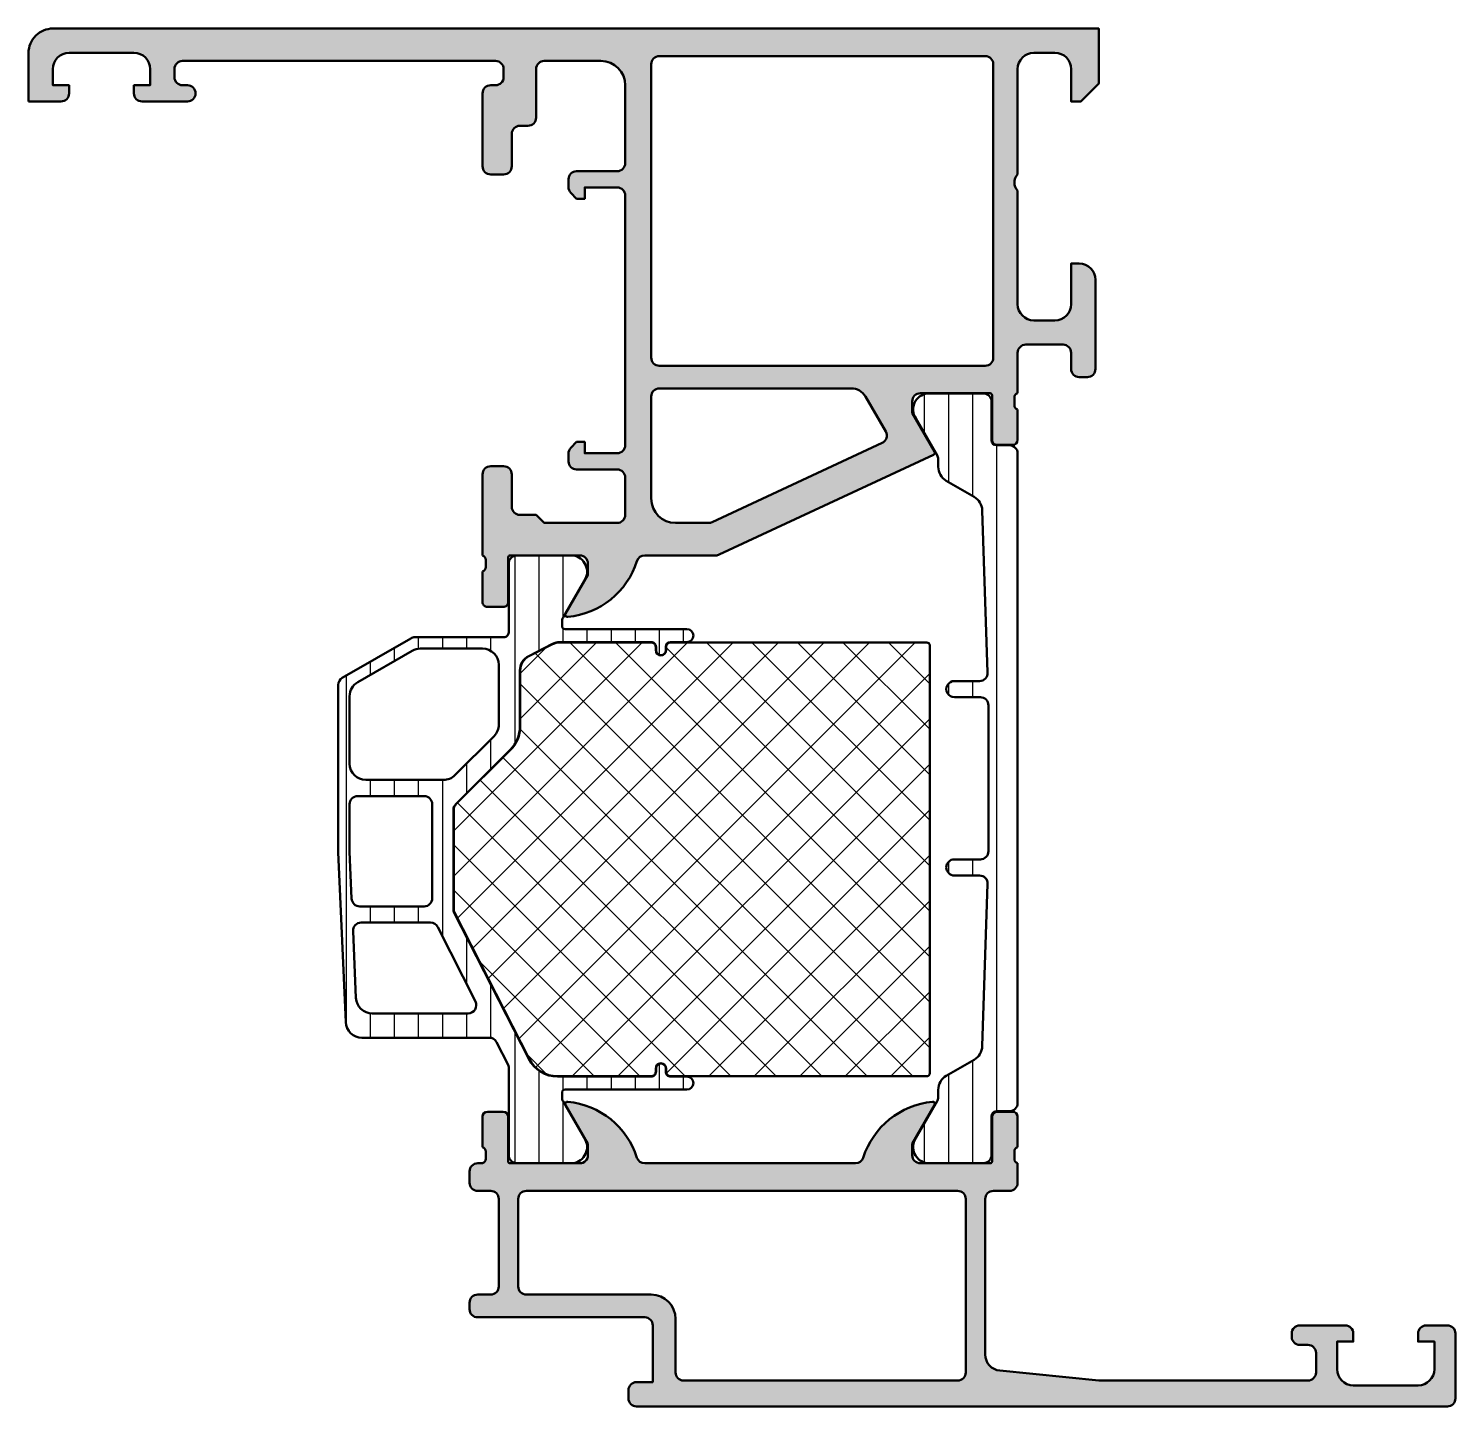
# Model space of a CAD drawing. Extents: x -30 to 58, y 0 to 85.
import ezdxf

# ---------------------------------------------------------------- set-up
doc = ezdxf.new("R2010")
doc.units = 0
for name, color, linetype, lineweight in [('0S-Alu contour', 7, 'Continuous', 50), ('0S-Alu hatch', 252, 'Continuous', 25), ('0S-Plastic contour', 254, 'Continuous', 50), ('0S-Plastic hatch', 253, 'Continuous', 25), ('0S-PT contour', 91, 'Continuous', 50), ('0S-PT hatch', 103, 'Continuous', 25)]:
    doc.layers.add(name, color=color, linetype=linetype, lineweight=lineweight)
pattern_1 = [(90, (0, 0), (-1.4859, 0), [])]

# ---------------------------------------------------------------- blocks, each defined once
blk = doc.blocks.new('333190__9A9273F5_FE08_42EF_868B_C287F6081638_')
at = {"layer": '0S-Alu hatch'}
h = blk.add_hatch(color=256, dxfattribs=at)
edge = h.paths.add_edge_path()
edge.add_line((-29.99977268218879, 80.49999999999999), (-29.9997726821889, 83.49999999999999))
edge.add_ellipse((-28.49977268218891, 83.49999999999997), major_axis=(-1.499999999999996, 0), ratio=1, start_angle=269.9999999999999, end_angle=360, ccw=False)
edge.add_line((-28.49977268218891, 84.99999999999999), (36, 85))
edge.add_line((36, 85), (36.00000000000012, 81.59999999999994))
edge.add_line((36.00000000000012, 81.59999999999994), (34.89999999999998, 80.49999999999997))
edge.add_line((34.89999999999998, 80.49999999999997), (34.30000000000007, 80.49999999999997))
edge.add_line((34.30000000000007, 80.49999999999997), (34.30000000000007, 82.49999999999999))
edge.add_arc((33.30000000000007, 82.49999999999999), 1, 0, 90)
edge.add_line((33.30000000000007, 83.49999999999997), (32.00000000000012, 83.49999999999997))
edge.add_arc((32.00000000000012, 82.49999999999999), 1, 90, 180)
edge.add_line((31.00000000000012, 82.49999999999999), (31.00000000000012, 75.99999999999997))
edge.add_arc((31.52500000000009, 75.49999999999997), 0.7249999999999835, 136.3971810272951, 223.6028189727048)
edge.add_line((31.00000000000012, 74.99999999999997), (31.00000000000012, 67.99999999999996))
edge.add_arc((32.00000000000012, 67.99999999999996), 1, 180, 269.9999999999935)
edge.add_line((32, 66.99999999999994), (33.30000000000018, 66.99999999999997))
edge.add_arc((33.30000000000013, 67.99999999999991), 0.999999999999943, 270.0000000000029, 360)
edge.add_line((34.30000000000008, 67.99999999999991), (34.30000000000007, 70.49999999999996))
edge.add_line((34.30000000000007, 70.49999999999996), (34.80000000000007, 70.49999999999999))
edge.add_ellipse((34.80000000000006, 69.49999999999997), major_axis=(-1.000000000000014, 0), ratio=1, start_angle=180, end_angle=269.9999999999992, ccw=False)
edge.add_line((35.80000000000007, 69.49999999999997), (35.80000000000007, 63.99999999999993))
edge.add_ellipse((35.30000000000002, 64.00000000000004), major_axis=(-0.5000000000000498, 0), ratio=1, start_angle=89.99999999999272, end_angle=180, ccw=False)
edge.add_line((35.29999999999996, 63.49999999999998), (34.79999999999995, 63.49999999999998))
edge.add_ellipse((34.80000000000001, 63.99999999999993), major_axis=(-0.4999999999999432, 0), ratio=1, start_angle=0, end_angle=89.99999999999352, ccw=False)
edge.add_line((34.30000000000007, 63.99999999999993), (34.30000000000007, 64.99999999999989))
edge.add_arc((33.80000000000006, 64.99999999999999), 0.5000000000000142, 0, 89.99999999998533)
edge.add_line((33.80000000000018, 65.5), (31.50000000000023, 65.50000000000001))
edge.add_arc((31.50000000000019, 64.99999999999991), 0.500000000000071, 89.99999999999594, 180)
edge.add_line((31.00000000000012, 64.99999999999994), (31, 62.50000000000003))
edge.add_arc((31.0788364465431, 62.23247940800707), 0.2788950563272985, 106.419876419511, 181.1645893741326)
edge.add_line((30.79999900000018, 62.22681100000852), (30.79999899999996, 61.77321700000831))
edge.add_arc((31.07886709564312, 61.76755634053134), 0.2789255417371452, 178.837129927131, 253.5754054446787)
edge.add_line((31.00000000000012, 61.50001300000837), (31.00000000000023, 59.62000199999998))
edge.add_ellipse((30.70000000000015, 59.62000199999999), major_axis=(-0.3000000000000753, 0), ratio=1, start_angle=90.00000000000142, end_angle=180, ccw=False)
edge.add_line((30.70000000000016, 59.32000199999992), (29.72002568095729, 59.32000199999993))
edge.add_ellipse((29.72002568095719, 59.62000199999991), major_axis=(-0.2999999999999758, 0), ratio=1, start_angle=0, end_angle=90.0000000000183, ccw=False)
edge.add_line((29.42002568095722, 59.62000199999991), (29.42002568095734, 62.37999999999981))
edge.add_arc((29.30002568095715, 62.37999999999972), 0.1200000000001893, 0, 90.00000000002036)
edge.add_line((29.30002568095711, 62.49999999999992), (25.00000000000011, 62.49999999999992))
edge.add_arc((25.0000000000001, 61.99999999999994), 0.4999999999999858, 89.99999999999837, 180)
edge.add_line((24.50000000000012, 61.99999999999994), (24.50000000000012, 61.29999999999992))
edge.add_line((24.50000000000012, 61.29999999999992), (25.87872033711131, 58.91177751240663))
edge.add_ellipse((25.76188021535173, 58.83811978464827), major_axis=(-0.1381197846483893, 0), ratio=1, start_angle=114.9700763336769, end_angle=212.227933140413, ccw=False)
edge.add_line((25.82018677387657, 58.71291027964042), (12.59701948223164, 52.54684610648169))
edge.add_ellipse((12.38571035136126, 52.99999999999997), major_axis=(-0.4999999999999717, 0), ratio=1, start_angle=89.9999999999979, end_angle=115.0000000000062, ccw=False)
edge.add_line((12.38571035136124, 52.5), (8.000227317810982, 52.50000000000003))
edge.add_arc((8.000227317811024, 52.00000000000055), 0.4999999999994813, 90.00000000000487, 162.2515836439303)
edge.add_ellipse((2.762004076637256, 53.67660886184828), major_axis=(-5.00000000000046, 0), ratio=1, start_angle=95.6225775507944, end_angle=162.2515836439307, ccw=False)
edge.add_ellipse((3.238347102459412, 48.83811978464827), major_axis=(-0.1381197846482588, 0), ratio=1, start_angle=-29.99999999996129, end_angle=95.62257755082169, ccw=False)
edge.add_line((3.118731860188738, 48.90717967697232), (4.500227317811209, 51.2999999999999))
edge.add_line((4.500227317811209, 51.2999999999999), (4.500227317811095, 51.99999999999995))
edge.add_arc((4.000227317811095, 52.00000000000001), 0.5, 0, 90)
edge.add_line((4.000227317811095, 52.50000000000001), (-0.2997983631462375, 52.49999999999999))
edge.add_arc((-0.2997983631462091, 52.38000000000006), 0.1199999999999193, 90.00000000001357, 180)
edge.add_line((-0.4197983631461284, 52.38000000000006), (-0.4197983631460147, 49.62000200000007))
edge.add_ellipse((-0.7197983631460861, 49.62000200000016), major_axis=(-0.3000000000000713, 0), ratio=1, start_angle=89.99999999997891, end_angle=180, ccw=False)
edge.add_line((-0.7197983631461967, 49.32000200000008), (-1.699772682188836, 49.32000200000011))
edge.add_ellipse((-1.699772682189005, 49.62000200000012), major_axis=(-0.3000000000000114, 0), ratio=1, start_angle=0, end_angle=90.0000000000324, ccw=False)
edge.add_line((-1.999772682189018, 49.62000200000013), (-1.999772682188904, 51.50001300000856))
edge.add_arc((-2.078639777832101, 51.76755634053157), 0.2789255417372205, 286.4245945553567, 361.1628700728834)
edge.add_line((-1.799771682188862, 51.77321700000861), (-1.799771682188861, 52.22681100000862))
edge.add_arc((-2.078609128731891, 52.23247940800691), 0.2788950563274147, 358.8354106259203, 433.580123580518)
edge.add_line((-1.999772682188901, 52.50000000000002), (-1.999772682188904, 57.49999999999992))
edge.add_ellipse((-1.499772682188714, 57.49999999999976), major_axis=(-0.5000000000001903, 0), ratio=1, start_angle=269.9999999999567, end_angle=360, ccw=False)
edge.add_line((-1.499772682188336, 57.99999999999996), (-0.6997726821888364, 57.99999999999996))
edge.add_ellipse((-0.6997726821888899, 57.49999999999978), major_axis=(-0.5000000000001706, 0), ratio=1, start_angle=180, end_angle=269.99999999999386, ccw=False)
edge.add_line((-0.1997726821887227, 57.49999999999978), (-0.199772682188609, 55.49999999999996))
edge.add_arc((0.3002273178114407, 55.50000000000004), 0.5000000000000498, 180, 270.0000000000073)
edge.add_line((0.3002273178115044, 54.99999999999999), (1.300227317811163, 55))
edge.add_line((1.300227317811163, 55), (1.800227317811163, 54.50000000000001))
edge.add_line((1.800227317811163, 54.50000000000001), (6.300227317809913, 54.50000000000025))
edge.add_arc((6.300227317810097, 55.00000000000132), 0.5000000000010659, 269.9999999999789, 360)
edge.add_line((6.800227317811163, 55.00000000000132), (6.800227317811277, 57.29999999999965))
edge.add_arc((6.300227317811213, 57.29999999999968), 0.500000000000064, 0, 89.99999999999265)
edge.add_line((6.300227317811277, 57.79999999999974), (3.800227317810822, 57.79999999999976))
edge.add_ellipse((3.800227317810938, 58.29999999999987), major_axis=(-0.5000000000001137, 0), ratio=1, start_angle=0, end_angle=89.99999999998658, ccw=False)
edge.add_line((3.300227317810822, 58.29999999999987), (3.300227317810822, 58.77766912531519))
edge.add_ellipse((3.800227317812701, 58.77766912531456), major_axis=(-0.5000000000018794, 0), ratio=1, start_angle=314.99999999993287, end_angle=360, ccw=False)
edge.add_line((3.446673927218512, 59.13122251590957), (3.800227317811277, 59.49999999999977))
edge.add_line((3.800227317811277, 59.49999999999977), (4.300227317810822, 59.49999999999985))
edge.add_line((4.300227317810822, 59.49999999999985), (4.300227317810822, 58.79999999999973))
edge.add_line((4.300227317810822, 58.79999999999973), (6.300227317811391, 58.79999999999971))
edge.add_arc((6.300227317811327, 59.29999999999955), 0.4999999999998366, 270.0000000000073, 360)
edge.add_line((6.800227317811163, 59.29999999999955), (6.800227317811163, 74.69999999999958))
edge.add_arc((6.300227317811256, 74.69999999999976), 0.4999999999999077, 0, 89.99999999998452)
edge.add_line((6.300227317811391, 75.19999999999968), (4.300227317810822, 75.19999999999963))
edge.add_line((4.300227317810822, 75.19999999999963), (4.300227317810822, 74.4999999999995))
edge.add_line((4.300227317810822, 74.4999999999995), (3.800227317811277, 74.49999999999956))
edge.add_line((3.800227317811277, 74.49999999999956), (3.446673927218739, 74.8687774840897))
edge.add_ellipse((3.800227317813475, 75.22233087468527), major_axis=(-0.5000000000026538, 0), ratio=1, start_angle=0, end_angle=45.00000000006719, ccw=False)
edge.add_line((3.300227317810822, 75.22233087468527), (3.300227317810822, 75.69999999999995))
edge.add_ellipse((3.800227317810723, 75.6999999999998), major_axis=(-0.499999999999901, 0), ratio=1, start_angle=270.0000000000017, end_angle=360, ccw=False)
edge.add_line((3.800227317810708, 76.1999999999997), (6.300227317811277, 76.1999999999998))
edge.add_arc((6.300227317811263, 76.69999999999982), 0.5000000000000142, 270.0000000000017, 360)
edge.add_line((6.800227317811277, 76.69999999999982), (6.800227317811277, 81.49999999999991))
edge.add_arc((5.300227317811241, 81.5), 1.500000000000035, 0, 89.99999999999864)
edge.add_line((5.300227317811277, 83.00000000000001), (1.800227317811391, 83.00000000000001))
edge.add_arc((1.800227317811327, 82.49999999999999), 0.500000000000057, 89.99999999999265, 180)
edge.add_line((1.30022731781127, 82.49999999999999), (1.300227317811277, 79.50000000000011))
edge.add_ellipse((0.8002273178111797, 79.50000000000009), major_axis=(-0.5000000000000976, 0), ratio=1, start_angle=90.0000000000112, end_angle=180, ccw=False)
edge.add_line((0.8002273178112771, 79), (0.3002273178112773, 78.99999999999999))
edge.add_arc((0.3002273178112702, 78.5), 0.5, 89.9999999999992, 180)
edge.add_line((-0.1997726821887298, 78.50000000000001), (-0.1997726821887227, 76.49999999999952))
edge.add_ellipse((-0.6997726821884849, 76.49999999999977), major_axis=(-0.4999999999997622, 0), ratio=1, start_angle=89.99999999997272, end_angle=180, ccw=False)
edge.add_line((-0.6997726821887228, 76.00000000000001), (-1.499772682188904, 75.99999999999999))
edge.add_ellipse((-1.499772682188879, 76.4999999999999), major_axis=(-0.4999999999999148, 0), ratio=1, start_angle=0, end_angle=89.9999999999971, ccw=False)
edge.add_line((-1.99977268218879, 76.4999999999999), (-1.999772682188563, 80.99999999999989))
edge.add_ellipse((-1.499772682188659, 81.0000000000001), major_axis=(-0.4999999999999046, 0), ratio=1, start_angle=270.00000000000205, end_angle=360, ccw=False)
edge.add_line((-1.499772682188677, 81.5), (-1.199772682188722, 81.49999999999994))
edge.add_arc((-1.199772682188594, 81.99999999999982), 0.4999999999998721, 269.9999999999853, 360)
edge.add_line((-0.6997726821887227, 81.99999999999982), (-0.6997726821887227, 82.49999999999946))
edge.add_arc((-1.199772682189028, 82.49999999999966), 0.5000000000003056, 0, 89.99999999997802)
edge.add_line((-1.199772682188836, 82.99999999999997), (-20.49977268218925, 82.99999999999959))
edge.add_arc((-20.49977268218926, 82.50000000000007), 0.4999999999995311, 89.99999999999837, 180)
edge.add_line((-20.99977268218879, 82.50000000000007), (-20.99977268218879, 81.99999999999993))
edge.add_arc((-20.49977268218882, 81.99999999999994), 0.4999999999999716, 180, 270.0000000000033)
edge.add_line((-20.49977268218879, 81.49999999999999), (-20.19977268218884, 81.49999999999996))
edge.add_ellipse((-20.19977268218884, 81), major_axis=(-0.4999999999999716, 0), ratio=1, start_angle=90, end_angle=270, ccw=False)
edge.add_line((-20.19977268218884, 80.50000000000001), (-22.99977268218879, 80.49999999999997))
edge.add_ellipse((-22.9997726821888, 80.99999999999997), major_axis=(-0.5, 0), ratio=1, start_angle=0, end_angle=90.0000000000004, ccw=False)
edge.add_line((-23.49977268218879, 80.99999999999997), (-23.49977268218879, 81.49999999999999))
edge.add_line((-23.49977268218879, 81.49999999999999), (-22.49977268218879, 81.49999999999999))
edge.add_line((-22.49977268218879, 81.49999999999999), (-22.49977268218879, 82.49999999999999))
edge.add_arc((-23.49977268218879, 82.49999999999999), 1, 0, 90)
edge.add_line((-23.49977268218879, 83.49999999999997), (-27.49977268218879, 83.49999999999999))
edge.add_arc((-27.49977268218879, 82.49999999999999), 1, 90, 180)
edge.add_line((-28.49977268218879, 82.49999999999999), (-28.49977268218879, 81.49999999999999))
edge.add_line((-28.49977268218879, 81.49999999999999), (-27.49977268218879, 81.49999999999999))
edge.add_line((-27.49977268218879, 81.49999999999999), (-27.49977268218879, 80.9999999999999))
edge.add_ellipse((-27.99977268218875, 80.99999999999996), major_axis=(-0.499999999999961, 0), ratio=1, start_angle=89.99999999998249, end_angle=180, ccw=False)
edge.add_line((-27.99977268218891, 80.5), (-29.99977268218879, 80.49999999999999))
edge = h.paths.add_edge_path()
edge.add_line((29.00000000000011, 83.29999999999998), (8.900227317811527, 83.3))
edge.add_arc((8.900227317811542, 82.79999999999998), 0.5000000000000142, 90.0000000000016, 180)
edge.add_line((8.400227317811527, 82.79999999999998), (8.400227317811527, 64.69999999999997))
edge.add_arc((8.900227317811527, 64.69999999999997), 0.5, 180, 270)
edge.add_line((8.900227317811527, 64.19999999999997), (29.00000000000011, 64.19999999999996))
edge.add_arc((29.00000000000006, 64.6999999999999), 0.4999999999999432, 270.0000000000065, 360)
edge.add_line((29.5, 64.6999999999999), (29.5, 82.79999999999995))
edge.add_arc((29.00000000000004, 82.80000000000003), 0.4999999999999574, 0, 89.99999999999186)
edge = h.paths.add_edge_path()
edge.add_line((20.74732420905286, 62.79999999999994), (8.900227317811527, 62.79999999999998))
edge.add_arc((8.900227317811549, 62.29999999999996), 0.5000000000000214, 90.00000000000244, 180)
edge.add_line((8.400227317811527, 62.29999999999996), (8.400227317811641, 55.99999999999996))
edge.add_arc((9.900227317811542, 55.99999999999988), 1.4999999999999, 180, 269.9999999999994)
edge.add_line((9.900227317811526, 54.49999999999999), (11.94232118878631, 54.49999999999999))
edge.add_arc((11.94232118878638, 55.00000000000035), 0.5000000000003695, 269.9999999999919, 294.9999999999923)
edge.add_line((12.15363031965682, 54.54684610648167), (22.63896473584907, 59.43623784306843))
edge.add_arc((22.42765560497874, 59.88939173658671), 0.499999999999962, 294.9999999999999, 389.9978307071229)
edge.add_line((22.86067777188635, 60.13937534198234), (21.61336854286833, 62.29996721079129))
edge.add_arc((20.747324209053, 61.79999999999981), 1.000000000000117, 29.99783070713096, 90.00000000000813)
at = {"layer": '0S-Alu contour', "color": 7}
for points in [[(-28.49977268218891, 84.99999999999999), (36, 85), (36.00000000000012, 81.59999999999994), (34.89999999999998, 80.49999999999997), (34.30000000000007, 80.49999999999997), (34.30000000000007, 82.49999999999999)], [(-29.99977268218879, 80.49999999999999), (-29.9997726821889, 83.49999999999999)], [(-23.49977268218879, 83.49999999999997), (-27.49977268218879, 83.49999999999999)], [(-1.199772682188836, 82.99999999999997), (-20.49977268218925, 82.99999999999959)], [(5.300227317811277, 83.00000000000001), (1.800227317811391, 83.00000000000001)], [(8.400227317811527, 82.79999999999998), (8.400227317811527, 64.69999999999997)], [(29.00000000000011, 83.29999999999998), (8.900227317811527, 83.3)], [(29.5, 64.6999999999999), (29.5, 82.79999999999995)], [(33.30000000000007, 83.49999999999997), (32.00000000000012, 83.49999999999997)], [(-28.49977268218879, 82.49999999999999), (-28.49977268218879, 81.49999999999999), (-27.49977268218879, 81.49999999999999), (-27.49977268218879, 80.9999999999999)], [(-23.49977268218879, 80.99999999999997), (-23.49977268218879, 81.49999999999999), (-22.49977268218879, 81.49999999999999), (-22.49977268218879, 82.49999999999999)], [(-20.99977268218879, 82.50000000000007), (-20.99977268218879, 81.99999999999993)], [(-0.6997726821887227, 81.99999999999982), (-0.6997726821887227, 82.49999999999946)], [(1.30022731781127, 82.49999999999999), (1.300227317811277, 79.50000000000011)], [(31.00000000000012, 82.49999999999999), (31.00000000000012, 75.99999999999997)], [(-20.49977268218879, 81.49999999999999), (-20.19977268218884, 81.49999999999996)], [(-1.99977268218879, 76.4999999999999), (-1.999772682188563, 80.99999999999989)], [(-1.499772682188677, 81.5), (-1.199772682188722, 81.49999999999994)], [(6.800227317811277, 76.69999999999982), (6.800227317811277, 81.49999999999991)], [(-27.99977268218891, 80.5), (-29.99977268218879, 80.49999999999999)], [(-20.19977268218884, 80.50000000000001), (-22.99977268218879, 80.49999999999997)], [(-0.1997726821887298, 78.50000000000001), (-0.1997726821887227, 76.49999999999952)], [(0.8002273178112771, 79), (0.3002273178112773, 78.99999999999999)], [(-0.6997726821887228, 76.00000000000001), (-1.499772682188904, 75.99999999999999)], [(3.300227317810822, 75.22233087468527), (3.300227317810822, 75.69999999999995)], [(3.800227317810708, 76.1999999999997), (6.300227317811277, 76.1999999999998)], [(6.300227317811391, 75.19999999999968), (4.300227317810822, 75.19999999999963), (4.300227317810822, 74.4999999999995), (3.800227317811277, 74.49999999999956), (3.446673927218739, 74.8687774840897)], [(31.00000000000012, 74.99999999999997), (31.00000000000012, 67.99999999999996)], [(6.800227317811163, 59.29999999999955), (6.800227317811163, 74.69999999999958)], [(34.30000000000008, 67.99999999999991), (34.30000000000007, 70.49999999999996), (34.80000000000007, 70.49999999999999)], [(35.80000000000007, 69.49999999999997), (35.80000000000007, 63.99999999999993)], [(32, 66.99999999999994), (33.30000000000018, 66.99999999999997)], [(33.80000000000018, 65.5), (31.50000000000023, 65.50000000000001)], [(31.00000000000012, 64.99999999999994), (31, 62.50000000000003)], [(34.30000000000007, 63.99999999999993), (34.30000000000007, 64.99999999999989)], [(8.900227317811527, 64.19999999999997), (29.00000000000011, 64.19999999999996)], [(35.29999999999996, 63.49999999999998), (34.79999999999995, 63.49999999999998)], [(20.74732420905286, 62.79999999999994), (8.900227317811527, 62.79999999999998)], [(29.30002568095711, 62.49999999999992), (25.00000000000011, 62.49999999999992)], [(8.400227317811527, 62.29999999999996), (8.400227317811641, 55.99999999999996)], [(22.86067777188635, 60.13937534198234), (21.61336854286833, 62.29996721079129)], [(24.50000000000012, 61.99999999999994), (24.50000000000012, 61.29999999999992), (25.87872033711131, 58.91177751240663)], [(29.42002568095722, 59.62000199999991), (29.42002568095734, 62.37999999999981)], [(30.79999900000018, 62.22681100000852), (30.79999899999996, 61.77321700000831)], [(31.00000000000012, 61.50001300000837), (31.00000000000023, 59.62000199999998)], [(3.446673927218512, 59.13122251590957), (3.800227317811277, 59.49999999999977), (4.300227317810822, 59.49999999999985), (4.300227317810822, 58.79999999999973), (6.300227317811391, 58.79999999999971)], [(12.15363031965682, 54.54684610648167), (22.63896473584907, 59.43623784306843)], [(30.70000000000016, 59.32000199999992), (29.72002568095729, 59.32000199999993)], [(3.300227317810822, 58.29999999999987), (3.300227317810822, 58.77766912531519)], [(25.82018677387657, 58.71291027964042), (12.59701948223164, 52.54684610648169)], [(-1.999772682188901, 52.50000000000002), (-1.999772682188904, 57.49999999999992)], [(-1.499772682188336, 57.99999999999996), (-0.6997726821888364, 57.99999999999996)], [(-0.1997726821887227, 57.49999999999978), (-0.199772682188609, 55.49999999999996)], [(6.300227317811277, 57.79999999999974), (3.800227317810822, 57.79999999999976)], [(6.800227317811163, 55.00000000000132), (6.800227317811277, 57.29999999999965)], [(0.3002273178115044, 54.99999999999999), (1.300227317811163, 55), (1.800227317811163, 54.50000000000001), (6.300227317809913, 54.50000000000025)], [(9.900227317811526, 54.49999999999999), (11.94232118878631, 54.49999999999999)], [(-1.799771682188862, 51.77321700000861), (-1.799771682188861, 52.22681100000862)], [(-0.4197983631461284, 52.38000000000006), (-0.4197983631460147, 49.62000200000007)], [(4.000227317811095, 52.50000000000001), (-0.2997983631462375, 52.49999999999999)], [(3.118731860188738, 48.90717967697232), (4.500227317811209, 51.2999999999999), (4.500227317811095, 51.99999999999995)], [(12.38571035136124, 52.5), (8.000227317810982, 52.50000000000003)], [(-1.999772682189018, 49.62000200000013), (-1.999772682188904, 51.50001300000856)], [(-0.7197983631461967, 49.32000200000008), (-1.699772682188836, 49.32000200000011)]]:
    blk.add_lwpolyline(points, dxfattribs=at)
at = {"layer": '0S-Alu contour', "color": 7, "extrusion": (0, 0, -1)}
for centre, radius, start, end in [((28.49977268218891, 83.49999999999997), 1.499999999999996, 0, 90.00000000000014), ((27.99977268218875, 80.99999999999996), 0.499999999999961, 180, 270.0000000000175), ((22.9997726821888, 80.99999999999997), 0.5, 269.9999999999996, 0), ((20.19977268218884, 81), 0.4999999999999716, 90, 270), ((1.499772682188659, 81.0000000000001), 0.4999999999999046, 0, 89.99999999999793), ((-0.8002273178111797, 79.50000000000009), 0.5000000000000976, 180, 269.9999999999888), ((1.499772682188879, 76.4999999999999), 0.4999999999999148, 270.0000000000029, 0), ((0.6997726821884849, 76.49999999999977), 0.4999999999997622, 180, 270.0000000000273), ((-3.800227317810723, 75.6999999999998), 0.499999999999901, 0, 89.99999999999832), ((-3.800227317813475, 75.22233087468527), 0.5000000000026538, 314.9999999999328, 0), ((-34.80000000000006, 69.49999999999997), 1.000000000000014, 90.00000000000081, 180), ((-34.80000000000001, 63.99999999999993), 0.4999999999999432, 270.0000000000065, 0), ((-35.30000000000002, 64.00000000000004), 0.5000000000000498, 180, 270.0000000000073), ((-3.800227317812701, 58.77766912531456), 0.5000000000018794, 0, 45.00000000006714), ((-29.72002568095719, 59.62000199999991), 0.2999999999999758, 269.9999999999817, 0), ((-30.70000000000015, 59.62000199999999), 0.3000000000000753, 180, 269.9999999999986), ((-3.800227317810938, 58.29999999999987), 0.5000000000001137, 270.0000000000134, 0), ((-25.76188021535173, 58.83811978464827), 0.1381197846483893, 147.772066859587, 245.0299236663231), ((1.499772682188714, 57.49999999999976), 0.5000000000001903, 0, 90.00000000004331), ((0.6997726821888899, 57.49999999999978), 0.5000000000001706, 90.00000000000612, 180), ((-2.762004076637256, 53.67660886184828), 5.00000000000046, 197.7484163560695, 264.3774224492056), ((-12.38571035136126, 52.99999999999997), 0.4999999999999717, 244.9999999999938, 270.0000000000021), ((1.699772682189005, 49.62000200000012), 0.3000000000000114, 269.9999999999676, 0), ((0.7197983631460861, 49.62000200000016), 0.3000000000000713, 180, 270.0000000000212), ((-3.238347102459412, 48.83811978464827), 0.1381197846482588, 264.3774224491783, 29.99999999996131)]:
    blk.add_arc(centre, radius, start, end, dxfattribs=at)
at = {"layer": '0S-Alu contour', "color": 7}
for centre, radius, start, end in [((-27.49977268218879, 82.49999999999999), 1, 90, 180), ((-23.49977268218879, 82.49999999999999), 1, 0, 90), ((-20.49977268218926, 82.50000000000007), 0.4999999999995311, 89.99999999999837, 180), ((-1.199772682189028, 82.49999999999966), 0.5000000000003056, 0, 89.99999999997802), ((1.800227317811327, 82.49999999999999), 0.500000000000057, 89.99999999999265, 180), ((5.300227317811241, 81.5), 1.500000000000035, 0, 89.99999999999864), ((8.900227317811542, 82.79999999999998), 0.5000000000000142, 90.0000000000016, 180), ((29.00000000000004, 82.80000000000003), 0.4999999999999574, 0, 89.99999999999186), ((32.00000000000012, 82.49999999999999), 1, 90, 180), ((33.30000000000007, 82.49999999999999), 1, 0, 90), ((-20.49977268218882, 81.99999999999994), 0.4999999999999716, 180, 270.0000000000033), ((-1.199772682188594, 81.99999999999982), 0.4999999999998721, 269.9999999999853, 0), ((0.3002273178112702, 78.5), 0.5, 89.9999999999992, 180), ((6.300227317811263, 76.69999999999982), 0.5000000000000142, 270.0000000000017, 0), ((31.52500000000009, 75.49999999999997), 0.7249999999999835, 136.3971810272951, 223.6028189727048), ((6.300227317811256, 74.69999999999976), 0.4999999999999077, 0, 89.99999999998452), ((32.00000000000012, 67.99999999999996), 1, 180, 269.9999999999935), ((33.30000000000013, 67.99999999999991), 0.999999999999943, 270.0000000000029, 0), ((31.50000000000019, 64.99999999999991), 0.500000000000071, 89.99999999999594, 180), ((33.80000000000006, 64.99999999999999), 0.5000000000000142, 0, 89.99999999998533), ((8.900227317811527, 64.69999999999997), 0.5, 180, 270), ((29.00000000000006, 64.6999999999999), 0.4999999999999432, 270.0000000000065, 0), ((8.900227317811549, 62.29999999999996), 0.5000000000000214, 90.00000000000244, 180), ((20.747324209053, 61.79999999999981), 1.000000000000117, 29.99783070713096, 90.00000000000813), ((25.0000000000001, 61.99999999999994), 0.4999999999999858, 89.99999999999837, 180), ((29.30002568095715, 62.37999999999972), 0.1200000000001893, 0, 90.00000000002036), ((31.0788364465431, 62.23247940800707), 0.2788950563272985, 106.419876419511, 181.1645893741326), ((31.07886709564312, 61.76755634053134), 0.2789255417371452, 178.837129927131, 253.5754054446787), ((22.42765560497874, 59.88939173658671), 0.499999999999962, 294.9999999999999, 29.99783070712289), ((6.300227317811327, 59.29999999999955), 0.4999999999998366, 270.0000000000073, 0), ((6.300227317811213, 57.29999999999968), 0.500000000000064, 0, 89.99999999999265), ((0.3002273178114407, 55.50000000000004), 0.5000000000000498, 180, 270.0000000000073), ((9.900227317811542, 55.99999999999988), 1.4999999999999, 180, 269.9999999999994), ((6.300227317810097, 55.00000000000132), 0.5000000000010659, 269.9999999999789, 0), ((11.94232118878638, 55.00000000000035), 0.5000000000003695, 269.9999999999919, 294.9999999999923), ((-2.078609128731891, 52.23247940800691), 0.2788950563274147, 358.8354106259203, 73.58012358051803), ((-0.2997983631462091, 52.38000000000006), 0.1199999999999193, 90.00000000001357, 180), ((4.000227317811095, 52.00000000000001), 0.5, 0, 90), ((8.000227317811024, 52.00000000000055), 0.4999999999994813, 90.00000000000487, 162.2515836439303), ((-2.078639777832101, 51.76755634053157), 0.2789255417372205, 286.4245945553567, 1.162870072883403)]:
    blk.add_arc(centre, radius, start, end, dxfattribs=at)
blk = doc.blocks.new('345340__FA8ACE1B_4887_429F_8170_65C91EFF549D_')
at = {"layer": '0S-Alu hatch'}
h = blk.add_hatch(color=256, dxfattribs=at)
edge = h.paths.add_edge_path()
edge.add_line((-2.799680908210589, 6.40002067184832), (-2.799680908210568, 5.999996257785826))
edge.add_arc((-2.299566189739373, 6.000110976257019), 0.5001147316285043, 180.0131427528032, 269.9868572471977)
edge.add_line((-2.299680908210589, 5.499996257785824), (8.00027636718005, 5.499996257785824))
edge.add_ellipse((8.000276199942052, 4.999996090547825), major_axis=(-0.5000001672380266, 0), ratio=1, start_angle=180.0000191671709, end_angle=269.9999808359436, ccw=False)
edge.add_line((8.50027636718005, 4.999996257813001), (8.500276367180042, 1.4999999532738))
edge.add_line((8.500276367180042, 1.4999999532738), (7.500276367180042, 1.4999999532738))
edge.add_arc((7.500391085671957, 0.999885234768207), 0.5001147316629067, 90.0131427551726, 179.9868504146385)
edge.add_line((7.000276367180042, 1.000000012878439), (7.000276367180042, 0.5000000128784449))
edge.add_arc((7.500391118378033, 0.50011473346203), 0.5001147643557833, 180.0131429938963, 269.9798609896767)
edge.add_line((7.500215332023778, -1e-15), (57.5, 1e-16))
edge.add_arc((57.5, 0.5000000000000002), 0.5000000000000001, 270, 360)
edge.add_line((58, 0.5000000000000002), (58, 4.5))
edge.add_arc((57.5, 4.5), 0.5, 0, 90)
edge.add_line((57.5, 5), (56.19999999999999, 5))
edge.add_arc((56.19999999999999, 4.5), 0.5, 90, 180)
edge.add_line((55.69999999999999, 4.5), (55.69999999999999, 4))
edge.add_line((55.69999999999999, 4), (56.69999999999999, 4))
edge.add_line((56.69999999999999, 4), (56.69999999999996, 2.299999999999997))
edge.add_ellipse((55.69999999999996, 2.3), major_axis=(-1, 0), ratio=1, start_angle=90, end_angle=180, ccw=False)
edge.add_line((55.69999999999996, 1.299999999999997), (51.69999999999999, 1.299999999999982))
edge.add_ellipse((51.69999999999999, 2.299999999999983), major_axis=(-1.000000000000001, 0), ratio=1, start_angle=0, end_angle=90, ccw=False)
edge.add_line((50.69999999999999, 2.299999999999982), (50.69999999999999, 4))
edge.add_line((50.69999999999999, 4), (51.69999999999999, 4))
edge.add_line((51.69999999999999, 4), (51.69999999999999, 4.499999999999984))
edge.add_arc((51.19999999999999, 4.5), 0.5, 0, 90)
edge.add_line((51.19999999999999, 5), (48.4, 4.999999999999999))
edge.add_arc((48.4, 4.499999999999998), 0.5000000000000009, 90, 180)
edge.add_line((47.9, 4.499999999999998), (47.9, 4.299999999999982))
edge.add_arc((48.4, 4.299999999999982), 0.5, 180, 270)
edge.add_line((48.4, 3.799999999999982), (48.9, 3.799999999999982))
edge.add_ellipse((48.90000000000001, 3.299999999999988), major_axis=(-0.4999999999999947, 0), ratio=1, start_angle=180, end_angle=270.0000000000008, ccw=False)
edge.add_line((49.40000000000001, 3.299999999999982), (49.39999999999997, 2.099999999999981))
edge.add_ellipse((48.89999999999997, 2.099999999999974), major_axis=(-0.5, 0), ratio=1, start_angle=90, end_angle=180, ccw=False)
edge.add_line((48.89999999999997, 1.599999999999978), (35.9983668848607, 1.599999999999979))
edge.add_line((35.9983668848607, 1.599999999999979), (29.90086726378649, 2.209750724796321))
edge.add_ellipse((30.00036986780804, 3.204788067252857), major_axis=(-1.000000040545016, 0), ratio=1, start_angle=1.5080649291121517e-05, end_angle=84.2894712981921, ccw=False)
edge.add_line((29.00036982726306, 3.204787804045858), (29.00036982726305, 12.79998738861467))
edge.add_ellipse((29.5004196810018, 12.79987268502242), major_axis=(-0.50004986689435, 0), ratio=1, start_angle=270.0131427528005, end_angle=359.9868572472245, ccw=False)
edge.add_line((29.50030497740955, 13.29992253876117), (30.50000000000001, 13.29992253876117))
edge.add_arc((30.50000000000001, 13.79992253876117), 0.5, 270, 360)
edge.add_line((31.00000000000001, 13.79992253876117), (31, 15))
edge.add_ellipse((31.07883644654304, 15.26752059199312), major_axis=(-0.2788950563274341, 0), ratio=1, start_angle=-1.16458937409692, end_angle=73.5801235805094, ccw=False)
edge.add_line((30.79999899999999, 15.27318899999149), (30.799999, 15.72678299999148))
edge.add_ellipse((31.07886709564316, 15.73244365946855), major_axis=(-0.2789255417371436, 0), ratio=1, start_angle=-73.57540544464632, end_angle=1.1628700728883814, ccw=False)
edge.add_line((31, 15.99998699999148), (31, 17.879998))
edge.add_arc((30.69999999999999, 17.879998), 0.3000000000000078, 0, 90)
edge.add_line((30.69999999999999, 18.17999800000001), (29.72002568095721, 18.179998))
edge.add_arc((29.72002568095721, 17.879998), 0.3000000000000007, 90, 180)
edge.add_line((29.42002568095722, 17.879998), (29.42002568095722, 15.11999999999999))
edge.add_ellipse((29.30002568095722, 15.11999999999999), major_axis=(-0.1199999999999903, 0), ratio=1, start_angle=89.99999999999488, end_angle=180, ccw=False)
edge.add_line((29.30002568095721, 15), (25.00000000000002, 15))
edge.add_ellipse((25.00000000000002, 15.5), major_axis=(-0.5000000000000018, 0), ratio=1, start_angle=0, end_angle=89.9999999999996, ccw=False)
edge.add_line((24.50000000000001, 15.5), (24.49999999999999, 16.2))
edge.add_line((24.49999999999999, 16.2), (25.88149545762237, 18.59282032302755))
edge.add_arc((25.76188021535172, 18.6618802153517), 0.1381197846482894, 330.0000000000001, 455.6225775507986)
edge.add_arc((26.23822324117385, 13.82339113815207), 5.000000000000113, 95.62257755079395, 162.2515836439303)
edge.add_ellipse((21.00000000000005, 15.49999999999988), major_axis=(-0.4999999999998832, 0), ratio=1, start_angle=89.99999999999511, end_angle=162.2515836439259, ccw=False)
edge.add_line((21.00000000000001, 15), (7.999999999999992, 15))
edge.add_ellipse((8.000000000000023, 15.49999999999983), major_axis=(-0.4999999999998384, 0), ratio=1, start_angle=17.748416356065775, end_angle=89.99999999999648, ccw=False)
edge.add_arc((2.761776758826194, 13.82339113815201), 5.000000000000189, 17.74841635607066, 84.37742244920682)
edge.add_arc((3.23811978464829, 18.66188021535171), 0.138119784648294, 84.37742244920994, 209.9999999999989)
edge.add_line((3.11850454237763, 18.59282032302757), (4.500000000000007, 16.19999999999999))
edge.add_line((4.500000000000007, 16.19999999999999), (4.5, 15.5))
edge.add_ellipse((3.999999999999994, 15.5), major_axis=(-0.5000000000000054, 0), ratio=1, start_angle=89.99999999999898, end_angle=180, ccw=False)
edge.add_line((3.999999999999985, 15), (-0.3000256809571908, 15))
edge.add_ellipse((-0.3000256809571875, 15.12000000000001), major_axis=(-0.1200000000000081, 0), ratio=1, start_angle=0, end_angle=89.99999999999852, ccw=False)
edge.add_line((-0.4200256809571954, 15.12000000000001), (-0.4200256809572025, 17.879998))
edge.add_arc((-0.7200256809572068, 17.879998), 0.3000000000000043, 0, 90)
edge.add_line((-0.7200256809572068, 18.179998), (-1.699999999999988, 18.179998))
edge.add_arc((-1.699999999999988, 17.87999800000001), 0.2999999999999936, 90, 180)
edge.add_line((-1.999999999999982, 17.87999800000001), (-1.999999999999985, 15.99998699999149))
edge.add_ellipse((-2.078867095643156, 15.73244365946856), major_axis=(-0.2789255417371449, 0), ratio=1, start_angle=178.8371299271117, end_angle=253.5754054446443, ccw=False)
edge.add_line((-1.799998999999992, 15.72678299999149), (-1.799998999999978, 15.2731889999915))
edge.add_ellipse((-2.078836446543044, 15.26752059199314), major_axis=(-0.2788950563274528, 0), ratio=1, start_angle=106.4198764194914, end_angle=181.1645893740957, ccw=False)
edge.add_line((-2, 15), (-2.299680908210589, 15))
edge.add_arc((-2.299680908210589, 14.5), 0.5000000000000036, 90, 180)
edge.add_line((-2.799680908210593, 14.5), (-2.799680908210589, 13.79992253876117))
edge.add_arc((-2.299566189739373, 13.80003725723238), 0.5001147316285254, 180.0131427528032, 269.9868572472019)
edge.add_line((-2.299680908210554, 13.29992253876116), (-1.499693115241839, 13.29992253876117))
edge.add_ellipse((-1.499443254268493, 12.80017239973451), major_axis=(-0.4997502014883695, 0), ratio=1, start_angle=179.9713537287259, end_angle=270.02864627126024, ccw=False)
edge.add_line((-0.9996931152418397, 12.79992253876115), (-0.9996931152418326, 7.400020671848326))
edge.add_ellipse((-1.499713436076881, 7.400040992683373), major_axis=(-0.500020321247968, 0), ratio=1, start_angle=90.00232850153418, end_angle=179.9976714983276, ccw=False)
edge.add_line((-1.499693115241825, 6.900020671848325), (-2.299680908210575, 6.900020671848324))
edge.add_arc((-2.29956618973938, 6.39990595337711), 0.5001147316285218, 90.0131427527998, 179.9868572471968)
edge = h.paths.add_edge_path()
edge.add_ellipse((0.7001505502649508, 12.80015209114268), major_axis=(-0.4997704760377764, 0), ratio=1, start_angle=-90.01932230628069, end_angle=0.02631684688930136, ccw=False)
edge.add_line((0.7003190917894245, 13.29992253876116), (27.30035380553454, 13.29992253876116))
edge.add_ellipse((27.30048878729687, 12.80005752052349), major_axis=(-0.4998650364626666, 0), ratio=1, start_angle=179.9845280529183, end_angle=270.0154719470708, ccw=False)
edge.add_line((27.80035380553454, 12.79992253876116), (27.80035380553453, 2.099975658420646))
edge.add_ellipse((27.30025928519608, 2.100070059527233), major_axis=(-0.5000945292483385, 0), ratio=1, start_angle=90.0108291856589, end_angle=179.9891844747251, ccw=False)
edge.add_line((27.30035380553454, 1.5999755392113), (10.40030078124254, 1.599975539211298))
edge.add_ellipse((10.400395301581, 2.100070059527241), major_axis=(-0.5000945292483491, 0), ratio=1, start_angle=0.010815525275006621, end_angle=89.98917081434081, ccw=False)
edge.add_line((9.900300781242542, 2.0999756584206), (9.900300781242535, 5.400020670741935))
edge.add_arc((8.40030085426848, 5.400020744874272), 1.499999926974057, 2.8316468405e-06, 90.00000278938575)
edge.add_line((8.400300781242535, 6.900020671848324), (0.7003190917894316, 6.900020671848329))
edge.add_ellipse((0.7001505502649508, 7.399791119466812), major_axis=(-0.4997704760377753, 0), ratio=1, start_angle=-0.02631684688930136, end_angle=90.0193223062816, ccw=False)
edge.add_line((0.2003801269456744, 7.400020671848324), (0.2003801269456733, 12.79992253876121))
at = {"layer": '0S-Alu contour', "color": 7}
for points in [[(3.11850454237763, 18.59282032302757), (4.500000000000007, 16.19999999999999), (4.5, 15.5)], [(24.50000000000001, 15.5), (24.49999999999999, 16.2), (25.88149545762237, 18.59282032302755)], [(-1.999999999999982, 17.87999800000001), (-1.999999999999985, 15.99998699999149)], [(-0.7200256809572068, 18.179998), (-1.699999999999988, 18.179998)], [(-0.4200256809571954, 15.12000000000001), (-0.4200256809572025, 17.879998)], [(29.42002568095722, 17.879998), (29.42002568095722, 15.11999999999999)], [(30.69999999999999, 18.17999800000001), (29.72002568095721, 18.179998)], [(31, 15.99998699999148), (31, 17.879998)], [(-2, 15), (-2.299680908210589, 15)], [(-1.799998999999992, 15.72678299999149), (-1.799998999999978, 15.2731889999915)], [(3.999999999999985, 15), (-0.3000256809571908, 15)], [(21.00000000000001, 15), (7.999999999999992, 15)], [(29.30002568095721, 15), (25.00000000000002, 15)], [(30.79999899999999, 15.27318899999149), (30.799999, 15.72678299999148)], [(31.00000000000001, 13.79992253876117), (31, 15)], [(-2.799680908210593, 14.5), (-2.799680908210589, 13.79992253876117)], [(-2.299680908210554, 13.29992253876116), (-1.499693115241839, 13.29992253876117)], [(0.7003190917894245, 13.29992253876116), (27.30035380553454, 13.29992253876116)], [(29.50030497740955, 13.29992253876117), (30.50000000000001, 13.29992253876117)], [(-0.9996931152418397, 12.79992253876115), (-0.9996931152418326, 7.400020671848326)], [(0.2003801269456744, 7.400020671848324), (0.2003801269456733, 12.79992253876121)], [(27.80035380553454, 12.79992253876116), (27.80035380553453, 2.099975658420645)], [(29.00036982726306, 3.204787804045858), (29.00036982726305, 12.79998738861467)], [(-2.799680908210589, 6.40002067184832), (-2.799680908210568, 5.999996257785826)], [(-1.499693115241825, 6.900020671848325), (-2.299680908210575, 6.900020671848324)], [(8.400300781242535, 6.900020671848324), (0.7003190917894315, 6.900020671848329)], [(-2.299680908210589, 5.499996257785824), (8.00027636718005, 5.499996257785824)], [(9.900300781242542, 2.0999756584206), (9.900300781242535, 5.400020670741935)], [(8.50027636718005, 4.999996257813001), (8.500276367180042, 1.4999999532738), (7.500276367180042, 1.4999999532738)], [(47.9, 4.499999999999998), (47.9, 4.299999999999982)], [(51.19999999999999, 5), (48.4, 4.999999999999999)], [(50.69999999999999, 2.299999999999982), (50.69999999999999, 4), (51.69999999999999, 4), (51.69999999999999, 4.499999999999984)], [(55.69999999999999, 4.5), (55.69999999999999, 4), (56.69999999999999, 4), (56.69999999999996, 2.299999999999997)], [(57.5, 5), (56.19999999999999, 5)], [(58, 0.5000000000000002), (58, 4.5)], [(48.4, 3.799999999999982), (48.9, 3.799999999999982)], [(49.40000000000001, 3.299999999999982), (49.39999999999997, 2.099999999999981)], [(48.89999999999997, 1.599999999999978), (35.9983668848607, 1.599999999999979), (29.90086726378649, 2.209750724796321)], [(7.000276367180042, 1.000000012878439), (7.000276367180042, 0.5000000128784449)], [(27.30035380553454, 1.5999755392113), (10.40030078124254, 1.599975539211298)], [(55.69999999999996, 1.299999999999997), (51.69999999999999, 1.299999999999982)], [(7.500215332023778, -1e-15), (57.5, 1e-16)]]:
    blk.add_lwpolyline(points, dxfattribs=at)
for centre, radius, start, end in [((3.23811978464829, 18.66188021535171), 0.138119784648294, 84.37742244920994, 209.9999999999989), ((2.761776758826194, 13.82339113815201), 5.000000000000189, 17.74841635607066, 84.37742244920682), ((26.23822324117385, 13.82339113815207), 5.000000000000113, 95.62257755079395, 162.2515836439303), ((25.76188021535172, 18.6618802153517), 0.1381197846482894, 330.0000000000001, 95.62257755079864), ((-1.699999999999988, 17.87999800000001), 0.2999999999999936, 90, 180), ((-0.7200256809572068, 17.879998), 0.3000000000000043, 0, 90), ((29.72002568095721, 17.879998), 0.3000000000000007, 90, 180), ((30.69999999999999, 17.879998), 0.3000000000000078, 0, 90), ((-2.299680908210589, 14.5), 0.5000000000000036, 90, 180), ((-2.299566189739373, 13.80003725723238), 0.5001147316285254, 180.0131427528032, 269.9868572472019), ((30.50000000000001, 13.79992253876117), 0.5, 270, 0), ((-2.29956618973938, 6.39990595337711), 0.5001147316285218, 90.0131427527998, 179.9868572471968), ((8.40030085426848, 5.400020744874272), 1.499999926974057, 2.8316468405e-06, 90.00000278938575), ((-2.299566189739373, 6.000110976257019), 0.5001147316285043, 180.0131427528032, 269.9868572471977), ((48.4, 4.499999999999998), 0.5000000000000009, 90, 180), ((51.19999999999999, 4.5), 0.5, 0, 90), ((56.19999999999999, 4.5), 0.5, 90, 180), ((57.5, 4.5), 0.5, 0, 90), ((48.4, 4.299999999999982), 0.5, 180, 270), ((7.500391085671957, 0.999885234768207), 0.5001147316629067, 90.0131427551726, 179.9868504146385), ((7.500391118378033, 0.50011473346203), 0.5001147643557833, 180.0131429938963, 269.9798609896767), ((57.5, 0.5000000000000002), 0.5000000000000001, 270, 0)]:
    blk.add_arc(centre, radius, start, end, dxfattribs=at)
at = {"layer": '0S-Alu contour', "color": 7, "extrusion": (0, 0, -1)}
for centre, radius, start, end in [((2.078867095643156, 15.73244365946856), 0.2789255417371449, 106.4245945553557, 181.1628700728884), ((-31.07886709564316, 15.73244365946855), 0.2789255417371436, 358.8371299271116, 73.57540544464624), ((2.078836446543044, 15.26752059199314), 0.2788950563274528, 178.8354106259043, 253.5801235805086), ((0.3000256809571875, 15.12000000000001), 0.1200000000000081, 270.0000000000016, 0), ((-3.999999999999994, 15.5), 0.5000000000000054, 180, 270.000000000001), ((-8.000000000000023, 15.49999999999983), 0.4999999999998384, 270.0000000000035, 342.2515836439342), ((-21.00000000000005, 15.49999999999988), 0.4999999999998832, 197.7484163560741, 270.0000000000049), ((-25.00000000000002, 15.5), 0.5000000000000018, 270.0000000000004, 0), ((-29.30002568095722, 15.11999999999999), 0.1199999999999903, 180, 270.0000000000051), ((-31.07883644654304, 15.26752059199312), 0.2788950563274341, 286.4198764194906, 1.164589374096924), ((1.499443254268493, 12.80017239973451), 0.4997502014883695, 89.97135372873974, 180.0286462712742), ((-0.7001505502649508, 12.80015209114268), 0.4997704760377764, 359.9736831531107, 90.01932230628076), ((-27.30048878729687, 12.80005752052349), 0.4998650364626667, 89.98452805292918, 180.0154719470817), ((-29.5004196810018, 12.79987268502242), 0.50004986689435, 0.0131427527754762, 89.98685724719952), ((1.499713436076881, 7.400040992683373), 0.500020321247968, 180.0023285016724, 269.9976714984658), ((-0.7001505502649508, 7.399791119466812), 0.4997704760377754, 269.9806776937184, 0.0263168468893796), ((-8.000276199942052, 4.999996090547825), 0.5000001672380266, 90.00001916405645, 179.9999808328291), ((-48.90000000000001, 3.299999999999988), 0.4999999999999947, 89.9999999999992, 180), ((-30.00036986780804, 3.204788067252857), 1.000000040545016, 275.710528701808, 359.9999849193507), ((-10.400395301581, 2.100070059527241), 0.5000945292483491, 270.0108291856592, 359.989184474725), ((-27.30025928519608, 2.100070059527233), 0.5000945292483385, 180.010815525275, 269.9891708143411), ((-48.89999999999997, 2.099999999999974), 0.5, 180, 270), ((-51.69999999999999, 2.299999999999983), 1.000000000000001, 270, 0), ((-55.69999999999996, 2.3), 1, 180, 270)]:
    blk.add_arc(centre, radius, start, end, dxfattribs=at)
blk = doc.blocks.new('284041__41C7F207_0901_4EAF_B681_891D305EB4BF___87D4B190_20F3_4540_AAD7_7DC1A1CCBFE8_')
at = {"layer": '0S-Plastic hatch'}
h = blk.add_hatch(dxfattribs=at)
h.set_pattern_fill('ANSI31', color=256, scale=0.4680000000000001, angle=45, style=0)
h.set_pattern_definition(pattern_1)
edge = h.paths.add_edge_path()
edge.add_line((10.60005496737442, 47.9500000000022), (3.100054967374369, 47.95000000000223))
edge.add_ellipse((3.100054967374529, 48.15000000000215), major_axis=(-0.1999999999999176, 0), ratio=1, start_angle=0, end_angle=89.99999999995413, ccw=False)
edge.add_line((2.900054967374614, 48.15000000000214), (2.899977361976347, 48.42581878700407))
edge.add_ellipse((3.399977361871211, 48.42580853271041), major_axis=(-0.5000000000000151, 0), ratio=1, start_angle=330.00000340065736, end_angle=359.9988249444108, ccw=False)
edge.add_line((2.966964645140812, 48.67580850700996), (4.285481498099471, 50.95954700000001))
edge.add_arc((3.444228849108128, 51.50018192527716), 0.99999607092447, 327.2729839001595, 441.8183919481005)
edge.add_line((3.586539498099476, 52.49), (0.1099980000000045, 52.49000000000001))
edge.add_arc((0.1099953603749384, 51.99000402256138), 0.4999959774455975, 89.99969751881494, 180.0003024817733)
edge.add_line((-0.3900006170636913, 51.99000138293119), (-0.3894094438636841, 47.75004182869323))
edge.add_ellipse((-0.6894094409476088, 47.75000000000217), major_axis=(-0.2999999999999903, 0), ratio=1, start_angle=89.99999999999909, end_angle=180.0079886915353, ccw=False)
edge.add_line((-0.689409440947614, 47.45000000000217), (-6.165970436409693, 47.45000000000217))
edge.add_arc((-6.165970436409793, 46.95000000000181), 0.5000000000003624, 89.99999999998862, 119.999999999991)
edge.add_line((-6.415970436409907, 47.38301270189438), (-10.64994503262528, 44.93852632902735))
edge.add_arc((-10.39994503262541, 44.50551362713494), 0.5000000000000941, 119.9999999999768, 180)
edge.add_line((-10.8999450326255, 44.50551362713494), (-10.89994503262551, 34.20188277422025))
edge.add_line((-10.89994503262551, 34.20188277422025), (-10.44170151195214, 23.70638061263665))
edge.add_arc((-9.442653290370458, 23.75000000000201), 0.9999999999998316, 182.5000000000017, 270.0000000000065)
edge.add_line((-9.442653290370345, 22.75000000000218), (-1.582449368332795, 22.75000000000216))
edge.add_ellipse((-1.582449368332762, 22.25000000000234), major_axis=(-0.4999999999998224, 0), ratio=1, start_angle=207.0072193886976, end_angle=270.0000000000038, ccw=False)
edge.add_line((-1.136974711653984, 22.47705138241774), (-0.4219590108659972, 21.07419106754012))
edge.add_ellipse((-0.6892438048734401, 20.9379602380909), major_axis=(-0.3000000000000417, 0), ratio=1, start_angle=179.9920113084649, end_angle=207.0072193886795, ccw=False)
edge.add_line((-0.3892438077894624, 20.93791840939998), (-0.3900006170636843, 15.50999861706369))
edge.add_arc((0.1099953603749313, 15.50999597743861), 0.4999959774455833, 179.9996975182267, 270.0003024811859)
edge.add_line((0.1099980000000044, 15.01), (3.586539498099476, 15.01))
edge.add_arc((3.444228849108128, 15.99981807472285), 0.9999960709244732, 278.1816080518995, 392.7270160998407)
edge.add_line((4.285481498099471, 16.540453), (2.966964645140826, 18.82419149299001))
edge.add_ellipse((3.399977361871231, 19.07419146728957), major_axis=(-0.5000000000000293, 0), ratio=1, start_angle=0.001175055589214935, end_angle=29.999996599344, ccw=False)
edge.add_line((2.899977361976354, 19.0741812129951), (2.900054967374494, 19.3499999995752))
edge.add_ellipse((3.100054967587945, 19.34999999978872), major_axis=(-0.2000000002134512, 0), ratio=1, start_angle=270.0000000612014, end_angle=360, ccw=False)
edge.add_line((3.100054967374312, 19.55000000000217), (10.60005496737448, 19.55000000000218))
edge.add_arc((10.60005496737451, 19.95000000000218), 0.3999999999999986, 269.9999999999959, 449.9999999999959)
edge.add_line((10.60005496737454, 20.35000000000218), (9.600054967374597, 20.35000000000217))
edge.add_ellipse((9.600054967374492, 20.65000000000212), major_axis=(-0.2999999999999474, 0), ratio=1, start_angle=0, end_angle=90.00000000002012, ccw=False)
edge.add_line((9.300054967374543, 20.65000000000212), (9.300054967374585, 20.85000000000218))
edge.add_arc((9.000054967374545, 20.85000000000218), 0.3000000000000398, 0, 180)
edge.add_line((8.700054967374506, 20.85000000000218), (8.700054967374506, 20.65000000000217))
edge.add_ellipse((8.400054967374599, 20.65000000000212), major_axis=(-0.2999999999999065, 0), ratio=1, start_angle=89.99999999999358, end_angle=180, ccw=False)
edge.add_line((8.400054967374565, 20.35000000000221), (2.62970571714657, 20.35000000000217))
edge.add_ellipse((2.629705717146617, 22.35000000000223), major_axis=(-2.000000000000056, 0), ratio=1, start_angle=27.00721938869009, end_angle=89.99999999999869, ccw=False)
edge.add_line((0.8478070904306987, 21.4417944703405), (-3.745419689304362, 30.45370226400084))
edge.add_ellipse((-3.299945032626245, 30.68075364641628), major_axis=(-0.4999999999992484, 0), ratio=1, start_angle=0, end_angle=27.007219388735678, ccw=False)
edge.add_line((-3.799945032625494, 30.68075364641628), (-3.799945032625494, 36.80441558773052))
edge.add_ellipse((-3.299945032625502, 36.80441558773053), major_axis=(-0.499999999999992, 0), ratio=1, start_angle=314.9999999999975, end_angle=360, ccw=False)
edge.add_line((-3.653498423218756, 37.15796897832381), (-0.285731470252486, 40.52573593128984))
edge.add_arc((-1.699945032625535, 41.93994949366299), 2.000000000000004, 314.999999999998, 360)
edge.add_line((0.3000549673744695, 41.93994949366299), (0.3000549673745851, 45.40247913859535))
edge.add_ellipse((1.300054967374508, 45.4024791385953), major_axis=(-0.9999999999999232, 0), ratio=1, start_angle=296.9864693082955, end_angle=360, ccw=False)
edge.add_line((0.8462748960453154, 46.29359285011831), (2.31422408847672, 47.04111371152528))
edge.add_ellipse((2.768004159805663, 46.15000000000317), major_axis=(-0.999999999999005, 0), ratio=1, start_angle=270.0000000000114, end_angle=296.9864693083062, ccw=False)
edge.add_line((2.768004159805464, 47.15000000000218), (8.400054967374423, 47.15000000000214))
edge.add_ellipse((8.400054967374526, 46.85000000000228), major_axis=(-0.2999999999998621, 0), ratio=1, start_angle=180, end_angle=270.00000000002, ccw=False)
edge.add_line((8.700054967374392, 46.85000000000228), (8.700054967374506, 46.65000000000216))
edge.add_arc((9.000054967374515, 46.65000000000216), 0.3000000000000114, 180, 360)
edge.add_line((9.300054967374528, 46.65000000000216), (9.300054967374535, 46.8500000000021))
edge.add_ellipse((9.600054967374476, 46.85000000000224), major_axis=(-0.2999999999999403, 0), ratio=1, start_angle=270.0000000000312, end_angle=360, ccw=False)
edge.add_line((9.600054967374312, 47.15000000000218), (10.60005496737448, 47.15000000000219))
edge.add_arc((10.60005496737445, 47.55000000000219), 0.4000000000000057, 270.0000000000041, 450.000000000004)
edge = h.paths.add_edge_path()
edge.add_ellipse((-9.199945032625465, 43.81269330410754), major_axis=(-0.9999999999999959, 0), ratio=1, start_angle=300.0000000000001, end_angle=360, ccw=False)
edge.add_line((-9.699945032625465, 44.67871870789197), (-6.344431405492512, 46.61602540378662))
edge.add_ellipse((-5.844431405492507, 45.7500000000022), major_axis=(-0.9999999999999857, 0), ratio=1, start_angle=270.0000000000008, end_angle=300.0000000000008, ccw=False)
edge.add_line((-5.844431405492521, 46.75000000000219), (-1.999945032625426, 46.75000000000219))
edge.add_ellipse((-1.999945032625426, 45.75000000000218), major_axis=(-1, 0), ratio=1, start_angle=180, end_angle=270, ccw=False)
edge.add_line((-0.9999450326254262, 45.75000000000218), (-0.9999450326254256, 42.06421356237528))
edge.add_ellipse((-1.999945032625433, 42.06421356237528), major_axis=(-1.000000000000007, 0), ratio=1, start_angle=135.0000000000006, end_angle=180, ccw=False)
edge.add_line((-1.292838251438872, 41.35710678118873), (-3.707051813811983, 38.94289321881564))
edge.add_ellipse((-4.414158594998532, 39.65000000000218), major_axis=(-1, 0), ratio=1, start_angle=90, end_angle=135.0000000000001, ccw=False)
edge.add_line((-4.414158594998532, 38.65000000000218), (-9.199945032625465, 38.65000000000218))
edge.add_ellipse((-9.199945032625465, 39.65000000000218), major_axis=(-1, 0), ratio=1, start_angle=0, end_angle=90, ccw=False)
edge.add_line((-10.19994503262546, 39.65000000000218), (-10.19994503262546, 43.81269330410754))
edge = h.paths.add_edge_path()
edge.add_line((-9.806526046700924, 25.20638061263677), (-9.986488144416626, 29.32819030631975))
edge.add_ellipse((-9.486964033625853, 29.35000000000233), major_axis=(-0.4999999999998437, 0), ratio=1, start_angle=-90.00000000002109, end_angle=2.499999999990507, ccw=False)
edge.add_line((-9.486964033625666, 29.85000000000218), (-5.201609791065841, 29.85000000000217))
edge.add_ellipse((-5.201609791065848, 29.35000000000209), major_axis=(-0.5000000000000792, 0), ratio=1, start_angle=206.736747597795, end_angle=269.9999999999992, ccw=False)
edge.add_line((-4.755068277857624, 29.57494594235667), (-2.437811529662448, 24.97494594235659))
edge.add_ellipse((-2.884353042870536, 24.7500000000021), major_axis=(-0.4999999999999219, 0), ratio=1, start_angle=89.9999999999983, end_angle=206.7367475977941, ccw=False)
edge.add_line((-2.88435304287055, 24.25000000000217), (-8.80747782511912, 24.2500000000022))
edge.add_ellipse((-8.807477825119108, 25.25000000000216), major_axis=(-0.9999999999999609, 0), ratio=1, start_angle=2.500000000003297, end_angle=89.9999999999992, ccw=False)
edge = h.paths.add_edge_path()
edge.add_line((-10.19994503262546, 34.21715682855332), (-10.19994503262546, 37.15000000000217))
edge.add_ellipse((-9.699945032625465, 37.15000000000218), major_axis=(-0.5, 0), ratio=1, start_angle=270, end_angle=360, ccw=False)
edge.add_line((-9.699945032625465, 37.65000000000218), (-5.599945032625448, 37.65000000000218))
edge.add_ellipse((-5.599945032625448, 37.15000000000218), major_axis=(-0.5, 0), ratio=1, start_angle=180, end_angle=270, ccw=False)
edge.add_line((-5.099945032625448, 37.15000000000218), (-5.099945032625445, 31.35000000000217))
edge.add_ellipse((-5.599945032625448, 31.35000000000217), major_axis=(-0.5000000000000036, 0), ratio=1, start_angle=90, end_angle=180, ccw=False)
edge.add_line((-5.599945032625448, 30.85000000000217), (-9.574285919442673, 30.85000000000218))
edge.add_ellipse((-9.574285919442687, 31.35000000000219), major_axis=(-0.5000000000000155, 0), ratio=1, start_angle=2.500000000001819, end_angle=90.00000000000159, ccw=False)
edge.add_line((-10.07381003023363, 31.32819030631951), (-10.19994503262546, 34.21715682855332))
at = {"layer": '0S-Alu contour', "color": 7}
for points in [[(-5.844431405492521, 46.75000000000219), (-1.999945032625426, 46.75000000000219)], [(-9.699945032625465, 44.67871870789197), (-6.344431405492512, 46.61602540378662)], [(-0.9999450326254262, 45.75000000000218), (-0.9999450326254256, 42.06421356237528)], [(-10.19994503262546, 39.65000000000218), (-10.19994503262546, 43.81269330410754)], [(-1.292838251438872, 41.35710678118873), (-3.707051813811983, 38.94289321881564)], [(-4.414158594998532, 38.65000000000218), (-9.199945032625465, 38.65000000000218)], [(-10.19994503262546, 34.21715682855332), (-10.19994503262546, 37.15000000000217)], [(-9.699945032625465, 37.65000000000218), (-5.599945032625448, 37.65000000000218)], [(-5.099945032625448, 37.15000000000218), (-5.099945032625445, 31.35000000000217)], [(-10.07381003023363, 31.32819030631951), (-10.19994503262546, 34.21715682855332)], [(-5.599945032625448, 30.85000000000217), (-9.574285919442673, 30.85000000000218)], [(-9.806526046700924, 25.20638061263677), (-9.986488144416626, 29.32819030631975)], [(-9.486964033625666, 29.85000000000218), (-5.201609791065841, 29.85000000000217)], [(-4.755068277857624, 29.57494594235667), (-2.437811529662448, 24.97494594235659)], [(-2.88435304287055, 24.25000000000217), (-8.80747782511912, 24.2500000000022)]]:
    blk.add_lwpolyline(points, dxfattribs=at)
at = {"layer": '0S-Alu contour', "color": 7, "extrusion": (0, 0, -1)}
for centre, radius, start, end in [((5.844431405492507, 45.7500000000022), 0.9999999999999857, 59.9999999999992, 89.9999999999992), ((1.999945032625426, 45.75000000000218), 1, 90, 180), ((9.199945032625465, 43.81269330410754), 0.9999999999999959, 0, 59.99999999999986), ((1.999945032625433, 42.06421356237528), 1.000000000000007, 180, 224.9999999999994), ((9.199945032625465, 39.65000000000218), 1, 270, 0), ((4.414158594998532, 39.65000000000218), 1, 224.9999999999999, 270), ((9.699945032625465, 37.15000000000218), 0.5, 0, 90), ((5.599945032625448, 37.15000000000218), 0.5, 90, 180), ((9.574285919442687, 31.35000000000219), 0.5000000000000155, 269.9999999999984, 357.4999999999982), ((5.599945032625448, 31.35000000000217), 0.5000000000000036, 180, 270), ((9.486964033625853, 29.35000000000233), 0.4999999999998437, 357.5000000000095, 90.00000000002115), ((5.201609791065848, 29.35000000000209), 0.5000000000000792, 90.00000000000081, 153.263252402205), ((8.807477825119108, 25.25000000000216), 0.9999999999999609, 270.0000000000008, 357.4999999999967), ((2.884353042870536, 24.7500000000021), 0.4999999999999219, 153.2632524022059, 270.0000000000017)]:
    blk.add_arc(centre, radius, start, end, dxfattribs=at)
at = {"layer": '0S-Plastic contour', "color": 7}
for points in [[(-0.3900006170636913, 51.99000138293119), (-0.3894094438636841, 47.75004182869323)], [(3.586539498099476, 52.49), (0.1099980000000045, 52.49000000000001)], [(2.966964645140812, 48.67580850700996), (4.285481498099471, 50.95954700000001)], [(2.900054967374614, 48.15000000000214), (2.899977361976347, 48.42581878700407)], [(10.60005496737442, 47.9500000000022), (3.100054967374369, 47.95000000000223)], [(-6.415970436409907, 47.38301270189438), (-10.64994503262528, 44.93852632902735)], [(-0.689409440947614, 47.45000000000217), (-6.165970436409693, 47.45000000000217)], [(0.8462748960453154, 46.29359285011831), (2.31422408847672, 47.04111371152528)], [(2.768004159805464, 47.15000000000218), (8.400054967374423, 47.15000000000214)], [(8.700054967374392, 46.85000000000228), (8.700054967374506, 46.65000000000216)], [(9.300054967374528, 46.65000000000216), (9.300054967374535, 46.8500000000021)], [(9.600054967374312, 47.15000000000218), (10.60005496737448, 47.15000000000219)], [(0.3000549673744695, 41.93994949366299), (0.3000549673745851, 45.40247913859535)], [(-10.8999450326255, 44.50551362713494), (-10.89994503262551, 34.20188277422025), (-10.44170151195214, 23.70638061263665)], [(-3.653498423218756, 37.15796897832381), (-0.285731470252486, 40.52573593128984)], [(-3.799945032625494, 30.68075364641628), (-3.799945032625494, 36.80441558773052)], [(0.8478070904306987, 21.4417944703405), (-3.745419689304362, 30.45370226400084)], [(-9.442653290370345, 22.75000000000218), (-1.582449368332795, 22.75000000000216)], [(-1.136974711653984, 22.47705138241774), (-0.4219590108659972, 21.07419106754012)], [(-0.3892438077894624, 20.93791840939998), (-0.3900006170636843, 15.50999861706369)], [(8.400054967374565, 20.35000000000221), (2.62970571714657, 20.35000000000217)], [(8.700054967374506, 20.85000000000218), (8.700054967374506, 20.65000000000217)], [(9.300054967374543, 20.65000000000212), (9.300054967374585, 20.85000000000218)], [(10.60005496737454, 20.35000000000218), (9.600054967374597, 20.35000000000217)], [(3.100054967374312, 19.55000000000217), (10.60005496737448, 19.55000000000218)], [(2.899977361976354, 19.0741812129951), (2.900054967374494, 19.3499999995752)], [(4.285481498099471, 16.540453), (2.966964645140826, 18.82419149299001)], [(0.1099980000000044, 15.01), (3.586539498099476, 15.01)]]:
    blk.add_lwpolyline(points, dxfattribs=at)
for centre, radius, start, end in [((0.1099953603749384, 51.99000402256138), 0.4999959774455975, 89.99969751881494, 180.0003024817733), ((3.444228849108128, 51.50018192527716), 0.99999607092447, 327.2729839001595, 81.8183919481005), ((10.60005496737445, 47.55000000000219), 0.4000000000000057, 270.0000000000041, 90.00000000000406), ((-6.165970436409793, 46.95000000000181), 0.5000000000003624, 89.99999999998862, 119.999999999991), ((9.000054967374515, 46.65000000000216), 0.3000000000000114, 180, 0), ((-10.39994503262541, 44.50551362713494), 0.5000000000000941, 119.9999999999768, 180), ((-1.699945032625535, 41.93994949366299), 2.000000000000004, 314.999999999998, 0), ((-9.442653290370458, 23.75000000000201), 0.9999999999998316, 182.5000000000017, 270.0000000000065), ((9.000054967374545, 20.85000000000218), 0.3000000000000398, 0, 180), ((10.60005496737451, 19.95000000000218), 0.3999999999999986, 269.9999999999959, 89.99999999999594), ((3.444228849108128, 15.99981807472285), 0.9999960709244732, 278.1816080518995, 32.72701609984073), ((0.1099953603749313, 15.50999597743861), 0.4999959774455833, 179.9996975182267, 270.0003024811859)]:
    blk.add_arc(centre, radius, start, end, dxfattribs=at)
at = {"layer": '0S-Plastic contour', "color": 7, "extrusion": (0, 0, -1)}
for centre, radius, start, end in [((-3.399977361871211, 48.42580853271041), 0.5000000000000151, 0.0011750555892266, 29.99999659934266), ((0.6894094409476088, 47.75000000000217), 0.2999999999999903, 179.9920113084647, 270.0000000000009), ((-3.100054967374529, 48.15000000000215), 0.1999999999999176, 270.0000000000459, 0), ((-2.768004159805663, 46.15000000000317), 0.999999999999005, 63.01353069169379, 89.99999999998857), ((-8.400054967374526, 46.85000000000228), 0.2999999999998621, 89.99999999997999, 180), ((-9.600054967374476, 46.85000000000224), 0.2999999999999403, 0, 89.99999999996878), ((-1.300054967374508, 45.4024791385953), 0.9999999999999232, 0, 63.01353069170447), ((3.299945032625502, 36.80441558773053), 0.499999999999992, 0, 45.00000000000247), ((3.299945032626245, 30.68075364641628), 0.4999999999992484, 332.9927806112643, 0), ((1.582449368332762, 22.25000000000234), 0.4999999999998224, 89.99999999999618, 152.9927806113024), ((-2.629705717146617, 22.35000000000223), 2.000000000000056, 270.0000000000013, 332.9927806113099), ((0.6892438048734401, 20.9379602380909), 0.3000000000000417, 152.9927806113205, 180.0079886915352), ((-8.400054967374599, 20.65000000000212), 0.2999999999999065, 180, 270.0000000000064), ((-9.600054967374492, 20.65000000000212), 0.2999999999999474, 269.9999999999799, 0), ((-3.100054967587945, 19.34999999978872), 0.2000000002134512, 0, 89.99999993879862), ((-3.399977361871231, 19.07419146728957), 0.5000000000000293, 330.000003400656, 359.9988249444108)]:
    blk.add_arc(centre, radius, start, end, dxfattribs=at)
blk = doc.blocks.new('466560__04A38B35_432E_4990_853B_910F161B389E_')
at = {"layer": '0S-PT hatch'}
h = blk.add_hatch(dxfattribs=at)
h.set_pattern_fill('ANSI37', color=256, scale=0.625, angle=90, style=0)
h.set_pattern_definition([(135, (0, 0), (-1.403165018917055, -1.403165018917055), []), (225, (0, 0), (1.403165018917055, -1.403165018917055), [])])
edge = h.paths.add_edge_path()
edge.add_arc((25.40010993475329, 46.95000000000336), 0.1799999999987918, 0, 89.99999999999548)
edge.add_line((25.4001099347533, 47.13000000000216), (9.600054967374398, 47.13000000000219))
edge.add_arc((9.60005496737439, 46.85000000000218), 0.2800000000000082, 89.99999999999856, 180)
edge.add_line((9.320054967374382, 46.85000000000218), (9.32005496737456, 46.65000000000221))
edge.add_ellipse((9.000054967374545, 46.65000000000221), major_axis=(-0.3200000000000145, 0), ratio=1, start_angle=0, end_angle=180, ccw=False)
edge.add_line((8.68005496737453, 46.65000000000221), (8.680054967374303, 46.8500000000023))
edge.add_arc((8.400054967374373, 46.85000000000225), 0.2799999999999301, 0, 90.00000000002181)
edge.add_line((8.400054967374267, 47.13000000000217), (2.768004159805528, 47.13000000000217))
edge.add_arc((2.768004159805769, 46.15000000000322), 0.9799999999989523, 90.00000000001413, 116.9864693083108)
edge.add_line((2.323299689903366, 47.02329143729479), (0.8553504974718109, 46.27577057588792))
edge.add_arc((1.300054967374585, 45.40247913859521), 0.9800000000001375, 116.9864693083, 180)
edge.add_line((0.3200549673744477, 45.40247913859521), (0.3200549673745101, 41.93994949366329))
edge.add_ellipse((-1.699945032625513, 41.93994949366326), major_axis=(-2.020000000000023, 0), ratio=1, start_angle=135.0000000000001, end_angle=180, ccw=False)
edge.add_line((-0.2715893346286651, 40.51159379566643), (-3.639356287595063, 37.14382684270004))
edge.add_arc((-3.299945032625529, 36.8044155877305), 0.479999999999992, 134.9999999999994, 180)
edge.add_line((-3.779945032625521, 36.8044155877305), (-3.779945032625462, 30.68075364641634))
edge.add_arc((-3.299945032625785, 30.68075364641656), 0.4799999999996772, 180, 207.0072193887225)
edge.add_line((-3.727600703037183, 30.46278431929766), (0.8656260766977151, 21.450876525637))
edge.add_arc((2.629705717146393, 22.35000000000223), 1.980000000000033, 207.0072193886941, 270.0000000000027)
edge.add_line((2.629705717146484, 20.37000000000219), (8.40005496737458, 20.37000000000217))
edge.add_arc((8.4000549673746, 20.65000000000205), 0.2799999999998768, 269.9999999999956, 360)
edge.add_line((8.680054967374478, 20.65000000000205), (8.68005496737453, 20.85000000000219))
edge.add_ellipse((9.000054967374545, 20.85000000000219), major_axis=(-0.3200000000000145, 0), ratio=1, start_angle=180, end_angle=360, ccw=False)
edge.add_line((9.32005496737456, 20.85000000000219), (9.32005496737456, 20.65000000000204))
edge.add_arc((9.600054967374462, 20.6500000000021), 0.2799999999999017, 180, 270.0000000000204)
edge.add_line((9.60005496737456, 20.37000000000219), (25.40010993475198, 20.37000000000216))
edge.add_arc((25.40010993475195, 20.55000000000211), 0.1799999999999535, 270.000000000009, 360)
edge.add_line((25.58010993475191, 20.55000000000211), (25.58010993475208, 46.95000000000336))
at = {"layer": '0S-PT contour', "color": 7}
for points in [[(2.323299689903366, 47.02329143729479), (0.8553504974718109, 46.27577057588792)], [(8.400054967374267, 47.13000000000217), (2.768004159805528, 47.13000000000217)], [(8.68005496737453, 46.65000000000221), (8.680054967374303, 46.8500000000023)], [(9.320054967374382, 46.85000000000218), (9.32005496737456, 46.65000000000221)], [(25.4001099347533, 47.13000000000216), (9.600054967374398, 47.13000000000219)], [(25.58010993475191, 20.55000000000211), (25.58010993475208, 46.95000000000336)], [(0.3200549673744477, 45.40247913859521), (0.3200549673745101, 41.93994949366329)], [(-0.2715893346286651, 40.51159379566643), (-3.639356287595063, 37.14382684270004)], [(-3.779945032625521, 36.8044155877305), (-3.779945032625462, 30.68075364641634)], [(-3.727600703037183, 30.46278431929766), (0.8656260766977155, 21.450876525637)], [(2.629705717146484, 20.37000000000219), (8.40005496737458, 20.37000000000217)], [(8.680054967374478, 20.65000000000205), (8.68005496737453, 20.85000000000219)], [(9.32005496737456, 20.85000000000219), (9.32005496737456, 20.65000000000204)], [(9.60005496737456, 20.37000000000219), (25.40010993475198, 20.37000000000216)]]:
    blk.add_lwpolyline(points, dxfattribs=at)
for centre, radius, start, end in [((2.768004159805769, 46.15000000000322), 0.9799999999989523, 90.00000000001413, 116.9864693083108), ((8.400054967374373, 46.85000000000225), 0.2799999999999301, 0, 90.00000000002181), ((9.60005496737439, 46.85000000000218), 0.2800000000000082, 89.99999999999856, 180), ((25.40010993475329, 46.95000000000336), 0.1799999999987918, 0, 89.99999999999548), ((1.300054967374585, 45.40247913859521), 0.9800000000001375, 116.9864693083, 180), ((-3.299945032625529, 36.8044155877305), 0.479999999999992, 134.9999999999994, 180), ((-3.299945032625785, 30.68075364641656), 0.4799999999996772, 180, 207.0072193887225), ((2.629705717146393, 22.35000000000223), 1.980000000000033, 207.0072193886941, 270.0000000000027), ((8.4000549673746, 20.65000000000205), 0.2799999999998768, 269.9999999999956, 0), ((9.600054967374462, 20.6500000000021), 0.2799999999999017, 180, 270.0000000000204), ((25.40010993475195, 20.55000000000211), 0.1799999999999535, 270.000000000009, 0)]:
    blk.add_arc(centre, radius, start, end, dxfattribs=at)
at = {"layer": '0S-PT contour', "color": 7, "extrusion": (0, 0, -1)}
for centre, radius, start, end in [((-9.000054967374545, 46.65000000000221), 0.3200000000000145, 180, 0), ((1.699945032625513, 41.93994949366326), 2.020000000000023, 180, 224.9999999999999), ((-9.000054967374545, 20.85000000000219), 0.3200000000000145, 0, 180)]:
    blk.add_arc(centre, radius, start, end, dxfattribs=at)
blk = doc.blocks.new('284041__C01EBCA3_E282_4E84_950B_062CA88C6889___D02274CF_D656_4EE9_A123_30FBFAD23A32_')
at = {"layer": '0S-Plastic hatch'}
h = blk.add_hatch(dxfattribs=at)
h.set_pattern_fill('ANSI31', color=256, scale=0.4680000000000001, angle=45, style=0)
h.set_pattern_definition(pattern_1)
edge = h.paths.add_edge_path()
edge.add_line((28.81766006032339, 55.27711841856777), (29.14907269776792, 45.26654406414361))
edge.add_ellipse((28.64934647878234, 45.25), major_axis=(-0.5000000000000002, 0), ratio=1, start_angle=90.0000000000008, end_angle=181.8961562031938, ccw=False)
edge.add_line((28.64934647878235, 44.75), (27.09927979381496, 44.75))
edge.add_arc((27.09927979381498, 44.24999999999999), 0.5000000000000071, 90.00000000000205, 270.0000000000021)
edge.add_line((27.09927979381495, 43.74999999999999), (28.69927979381497, 43.74999999999999))
edge.add_ellipse((28.69927979381496, 43.24999999999998), major_axis=(-0.5, 0), ratio=1, start_angle=180, end_angle=269.9999999999996, ccw=False)
edge.add_line((29.19927979381496, 43.24999999999998), (29.19927979381496, 34.24999999999999))
edge.add_ellipse((28.69927979381495, 34.24999999999999), major_axis=(-0.5000000000000071, 0), ratio=1, start_angle=90.0000000000008, end_angle=180, ccw=False)
edge.add_line((28.69927979381496, 33.74999999999999), (27.09927979381495, 33.74999999999999))
edge.add_arc((27.09927979381496, 33.24999999999999), 0.5, 90.00000000000081, 270.0000000000008)
edge.add_line((27.09927979381495, 32.74999999999999), (28.64934647878235, 32.74999999999999))
edge.add_ellipse((28.64934647878235, 32.25), major_axis=(-0.4999999999999929, 0), ratio=1, start_angle=178.1038437968023, end_angle=270.0000000000004, ccw=False)
edge.add_line((29.14907269776792, 32.23345593585634), (28.81766006032339, 22.22288158143223))
edge.add_ellipse((27.81820762235226, 22.25596970971948), major_axis=(-0.9999999999999941, 0), ratio=1, start_angle=120.00000000046651, end_angle=178.103843796805, ccw=False)
edge.add_line((28.31820762235931, 21.38994430593912), (26.60036010306709, 20.39814457823032))
edge.add_arc((27.10072020616758, 19.53149545759831), 1.000720206185007, 120.0000000005282, 180)
edge.add_line((26.09999999998257, 19.53149545759831), (26.10002263802365, 19.07418121299592))
edge.add_ellipse((25.60002263812882, 19.07419146728955), major_axis=(-0.4999999999999867, 0), ratio=1, start_angle=150.0000034006559, end_angle=179.998824944721, ccw=False)
edge.add_line((26.03303535485918, 18.82419149299001), (24.71451850190053, 16.540453))
edge.add_arc((25.55577115089188, 15.99981807472285), 0.99999607092448, 147.2729839001597, 261.8183919481)
edge.add_line((25.41346050190052, 15.01), (28.89000199999999, 15.01))
edge.add_arc((28.89000463962507, 15.50999597743861), 0.4999959774455833, 269.9996975188133, 360.0003024817733)
edge.add_line((29.39000061706369, 15.50999861706881), (29.38966598775747, 17.909997))
edge.add_ellipse((29.68966598775747, 17.90999699999999), major_axis=(-0.3000000000000043, 0), ratio=1, start_angle=270.0000000000007, end_angle=360, ccw=False)
edge.add_line((29.68966598775747, 18.209997), (30.4999973210908, 18.209997))
edge.add_arc((30.49999999615562, 18.70927679765934), 0.4992797976665036, 269.999693017973, 360.0003069811977)
edge.add_line((30.99927979381496, 18.70927947271694), (30.99927979381496, 58.79072052727585))
edge.add_arc((30.49999999615563, 58.79072320234066), 0.4992797976664966, 359.9996930176151, 450.0003069820265)
edge.add_line((30.49999732109081, 59.290003), (29.68966598775746, 59.29000299999999))
edge.add_ellipse((29.68966598775746, 59.59000299999998), major_axis=(-0.29999999999999, 0), ratio=1, start_angle=0, end_angle=90, ccw=False)
edge.add_line((29.38966598775747, 59.59000299999998), (29.39000061706369, 61.99000138293629))
edge.add_arc((28.89000463962505, 61.99000402256136), 0.499995977445601, 359.9996975182267, 450.000302481185)
edge.add_line((28.89000199999999, 62.48999999999999), (25.41346050190052, 62.48999999999999))
edge.add_arc((25.55577115089187, 61.50018192527714), 0.9999960709244748, 98.18160805190004, 212.7270160998407)
edge.add_line((24.71451850190053, 60.959547), (26.03303535485917, 58.67580850700997))
edge.add_ellipse((25.60002263812869, 58.42580853271038), major_axis=(-0.5000000000001141, 0), ratio=1, start_angle=180.0011750555892, end_angle=209.9999965993418, ccw=False)
edge.add_line((26.10002263802365, 58.42581878700484), (26.09999999998257, 57.96850454240261))
edge.add_arc((27.10072020616932, 57.96850454240266), 1.000720206186745, 180, 239.9999999994719)
edge.add_line((26.60036010306796, 57.10185542176915), (28.3182076223593, 56.11005569406088))
edge.add_ellipse((27.81820762235223, 55.24403029028048), major_axis=(-1.000000000000031, 0), ratio=1, start_angle=181.8961562031965, end_angle=239.99999999953332, ccw=False)
at = {"layer": '0S-Plastic contour', "color": 7}
for points in [[(28.89000199999999, 62.48999999999999), (25.41346050190052, 62.48999999999999)], [(29.38966598775747, 59.59000299999998), (29.39000061706369, 61.99000138293629)], [(24.71451850190053, 60.959547), (26.03303535485917, 58.67580850700997)], [(30.49999732109081, 59.290003), (29.68966598775746, 59.29000299999999)], [(26.10002263802365, 58.42581878700484), (26.09999999998257, 57.96850454240261)], [(30.99927979381496, 18.70927947271694), (30.99927979381496, 58.79072052727585)], [(26.60036010306796, 57.10185542176915), (28.3182076223593, 56.11005569406088)], [(28.81766006032339, 55.27711841856777), (29.14907269776792, 45.26654406414361)], [(28.64934647878235, 44.75), (27.09927979381496, 44.75)], [(27.09927979381495, 43.74999999999999), (28.69927979381497, 43.74999999999999)], [(29.19927979381496, 43.24999999999998), (29.19927979381496, 34.24999999999999)], [(28.69927979381496, 33.74999999999999), (27.09927979381495, 33.74999999999999)], [(27.09927979381495, 32.74999999999999), (28.64934647878235, 32.74999999999999)], [(29.14907269776792, 32.23345593585634), (28.81766006032339, 22.22288158143223)], [(28.31820762235931, 21.38994430593912), (26.60036010306709, 20.39814457823032)], [(26.09999999998257, 19.53149545759831), (26.10002263802365, 19.07418121299592)], [(26.03303535485918, 18.82419149299001), (24.71451850190053, 16.540453)], [(29.39000061706369, 15.50999861706881), (29.38966598775747, 17.909997)], [(29.68966598775747, 18.209997), (30.4999973210908, 18.209997)], [(25.41346050190052, 15.01), (28.89000199999999, 15.01)]]:
    blk.add_lwpolyline(points, dxfattribs=at)
for centre, radius, start, end in [((25.55577115089187, 61.50018192527714), 0.9999960709244748, 98.18160805190004, 212.7270160998407), ((28.89000463962505, 61.99000402256136), 0.499995977445601, 359.9996975182267, 90.00030248118505), ((30.49999999615563, 58.79072320234066), 0.4992797976664966, 359.9996930176151, 90.0003069820266), ((27.10072020616932, 57.96850454240266), 1.000720206186745, 180, 239.9999999994719), ((27.09927979381498, 44.24999999999999), 0.5000000000000071, 90.00000000000205, 270.0000000000021), ((27.09927979381496, 33.24999999999999), 0.5, 90.00000000000081, 270.0000000000008), ((27.10072020616758, 19.53149545759831), 1.000720206185007, 120.0000000005282, 180), ((30.49999999615562, 18.70927679765934), 0.4992797976665036, 269.999693017973, 0.0003069811976936), ((25.55577115089188, 15.99981807472285), 0.99999607092448, 147.2729839001597, 261.8183919481), ((28.89000463962507, 15.50999597743861), 0.4999959774455833, 269.9996975188133, 0.0003024817733149)]:
    blk.add_arc(centre, radius, start, end, dxfattribs=at)
at = {"layer": '0S-Plastic contour', "color": 7, "extrusion": (0, 0, -1)}
for centre, radius, start, end in [((-29.68966598775746, 59.59000299999998), 0.29999999999999, 270, 0), ((-25.60002263812869, 58.42580853271038), 0.5000000000001141, 150.0000034006582, 179.9988249444108), ((-27.81820762235223, 55.24403029028048), 1.000000000000031, 120.0000000004667, 178.1038437968035), ((-28.64934647878234, 45.25), 0.5000000000000002, 178.1038437968062, 269.9999999999992), ((-28.69927979381496, 43.24999999999998), 0.5, 90.0000000000004, 180), ((-28.69927979381495, 34.24999999999999), 0.5000000000000071, 180, 269.9999999999992), ((-28.64934647878235, 32.25), 0.4999999999999929, 89.99999999999959, 181.8961562031978), ((-27.81820762235226, 22.25596970971948), 0.9999999999999941, 181.8961562031951, 239.9999999995335), ((-25.60002263812882, 19.07419146728955), 0.4999999999999867, 180.001175055279, 209.9999965993441), ((-29.68966598775747, 17.90999699999999), 0.3000000000000043, 0, 89.99999999999935)]:
    blk.add_arc(centre, radius, start, end, dxfattribs=at)
blk = doc.blocks.new('466560__8149F3A5_3B8E_4AEE_8826_2BEEF964D377_')
at = {"layer": '0S-Alu contour', "color": 7}
for name in ['333190__9A9273F5_FE08_42EF_868B_C287F6081638_', '345340__FA8ACE1B_4887_429F_8170_65C91EFF549D_']:
    blk.add_blockref(name, (0, 0), dxfattribs=at)
at = {"layer": '0S-Plastic contour', "color": 7}
for name in ['284041__C01EBCA3_E282_4E84_950B_062CA88C6889___D02274CF_D656_4EE9_A123_30FBFAD23A32_', '284041__41C7F207_0901_4EAF_B681_891D305EB4BF___87D4B190_20F3_4540_AAD7_7DC1A1CCBFE8_']:
    blk.add_blockref(name, (0, 0), dxfattribs=at)
at = {"layer": '0S-PT contour', "color": 7}
blk.add_blockref('466560__04A38B35_432E_4990_853B_910F161B389E_', (0, 0), dxfattribs=at)

msp = doc.modelspace()

# ---------------------------------------------------------------- block references
at = {"layer": '0S-Alu contour', "color": 7}
msp.add_blockref('466560__8149F3A5_3B8E_4AEE_8826_2BEEF964D377_', (0, 0), dxfattribs=at)

doc.saveas('drawing.dxf')
